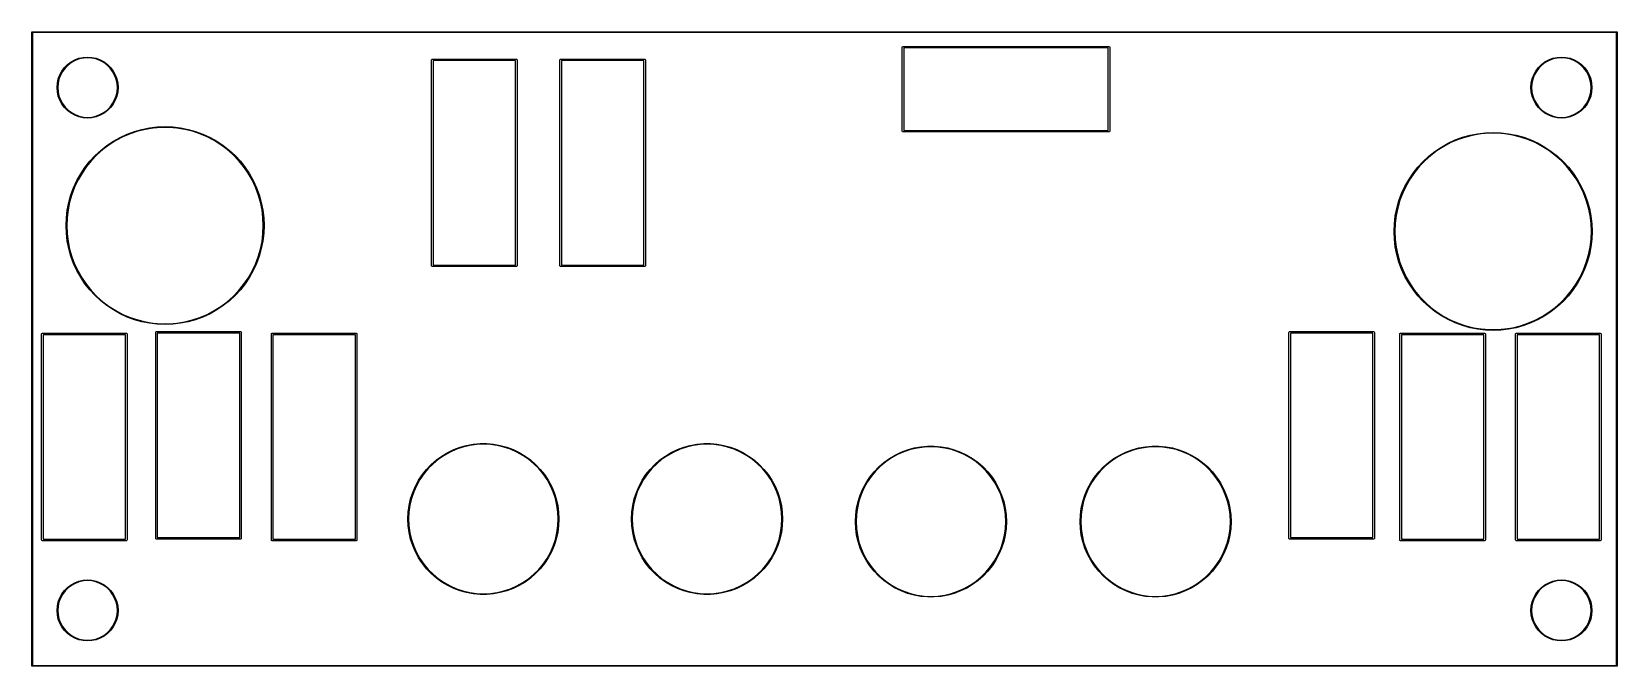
# Model space of a CAD drawing. Extents: x 3.94 to 7.88, y -3.54 to -1.97.
import ezdxf

# ---------------------------------------------------------------- set-up
doc = ezdxf.new("R2010")
doc.units = 0
doc.header["$MEASUREMENT"] = 0
doc.layers.add('BLACK', color=7, linetype='CONTINUOUS')

msp = doc.modelspace()

# ---------------------------------------------------------------- linework, layer by layer
at = {"layer": 'BLACK', "linetype": 'CONTINUOUS'}
for p, q in [((3.936, -1.9685), (3.9363, -1.9678)), ((3.936, -3.2087), (3.936, -1.9685)), ((3.9363, -1.9678), (3.937, -1.9675)), ((3.937, -1.9675), (5.7087, -1.9675)), ((3.938, -1.9695), (3.938, -3.2087)), ((5.7087, -1.9695), (3.938, -1.9695)), ((5.7087, -1.9675), (7.874, -1.9675)), ((7.873, -1.9695), (5.7087, -1.9695)), ((7.873, -3.2047), (7.873, -1.9695)), ((7.874, -1.9675), (7.8747, -1.9678)), ((7.8747, -1.9678), (7.875, -1.9685)), ((7.875, -1.9685), (7.875, -3.2047)), ((6.0984, -2.0059), (6.099, -2.0045)), ((6.0984, -2.2146), (6.0984, -2.0059)), ((6.099, -2.0045), (6.1004, -2.0039)), ((6.1004, -2.0039), (6.6122, -2.0039)), ((6.1024, -2.0079), (6.1024, -2.2126)), ((6.6102, -2.0079), (6.1024, -2.0079)), ((6.6102, -2.2126), (6.6102, -2.0079)), ((6.6122, -2.0039), (6.6136, -2.0045)), ((6.6136, -2.0045), (6.6142, -2.0059)), ((6.6142, -2.0059), (6.6142, -2.2146)), ((4.0252, -2.049), (4.0338, -2.0425)), ((4.0348, -2.044), (4.0263, -2.0504)), ((4.0338, -2.0425), (4.0433, -2.0374)), ((4.0441, -2.039), (4.0348, -2.044)), ((4.0433, -2.0374), (4.0535, -2.0336)), ((4.054, -2.0353), (4.0441, -2.039)), ((4.0535, -2.0336), (4.064, -2.0313)), ((4.0643, -2.033), (4.054, -2.0353)), ((4.064, -2.0313), (4.0748, -2.0305)), ((4.0748, -2.0323), (4.0643, -2.033)), ((4.0748, -2.0305), (4.0856, -2.0313)), ((4.0853, -2.033), (4.0748, -2.0323)), ((4.0957, -2.0353), (4.0853, -2.033)), ((4.0856, -2.0313), (4.0962, -2.0336)), ((4.1055, -2.039), (4.0957, -2.0353)), ((4.0962, -2.0336), (4.1063, -2.0374)), ((4.1148, -2.044), (4.1055, -2.039)), ((4.1063, -2.0374), (4.1158, -2.0425)), ((4.1233, -2.0504), (4.1148, -2.044)), ((4.1158, -2.0425), (4.1244, -2.049)), ((4.9291, -2.0374), (4.9297, -2.036)), ((4.9291, -2.5492), (4.9291, -2.0374)), ((4.9297, -2.036), (4.9311, -2.0354)), ((4.9311, -2.0354), (5.1398, -2.0354)), ((4.9331, -2.0394), (4.9331, -2.5472)), ((5.1378, -2.0394), (4.9331, -2.0394)), ((5.1378, -2.5472), (5.1378, -2.0394)), ((5.1398, -2.0354), (5.1412, -2.036)), ((5.1412, -2.036), (5.1417, -2.0374)), ((5.1417, -2.0374), (5.1417, -2.5492)), ((5.248, -2.0374), (5.2486, -2.036)), ((5.248, -2.5492), (5.248, -2.0374)), ((5.2486, -2.036), (5.25, -2.0354)), ((5.25, -2.0354), (5.4587, -2.0354)), ((5.252, -2.0394), (5.252, -2.5472)), ((5.4567, -2.0394), (5.252, -2.0394)), ((5.4567, -2.5472), (5.4567, -2.0394)), ((5.4587, -2.0354), (5.4601, -2.036)), ((5.4601, -2.036), (5.4606, -2.0374)), ((5.4606, -2.0374), (5.4606, -2.5492)), ((7.6866, -2.049), (7.6952, -2.0425)), ((7.6962, -2.044), (7.6878, -2.0504)), ((7.6952, -2.0425), (7.7047, -2.0374)), ((7.7055, -2.039), (7.6962, -2.044)), ((7.7047, -2.0374), (7.7149, -2.0336)), ((7.7154, -2.0353), (7.7055, -2.039)), ((7.7149, -2.0336), (7.7254, -2.0313)), ((7.7257, -2.033), (7.7154, -2.0353)), ((7.7254, -2.0313), (7.7362, -2.0305)), ((7.7362, -2.0323), (7.7257, -2.033)), ((7.7362, -2.0305), (7.747, -2.0313)), ((7.7468, -2.033), (7.7362, -2.0323)), ((7.7571, -2.0353), (7.7468, -2.033)), ((7.747, -2.0313), (7.7576, -2.0336)), ((7.767, -2.039), (7.7571, -2.0353)), ((7.7576, -2.0336), (7.7677, -2.0374)), ((7.7762, -2.044), (7.767, -2.039)), ((7.7677, -2.0374), (7.7772, -2.0425)), ((7.7847, -2.0504), (7.7762, -2.044)), ((7.7772, -2.0425), (7.7859, -2.049)), ((3.9998, -2.0955), (4.0021, -2.0849)), ((4.0038, -2.0854), (4.0015, -2.0958)), ((4.0021, -2.0849), (4.0059, -2.0748)), ((4.0075, -2.0756), (4.0038, -2.0854)), ((4.0059, -2.0748), (4.011, -2.0653)), ((4.0125, -2.0663), (4.0075, -2.0756)), ((4.011, -2.0653), (4.0175, -2.0567)), ((4.0189, -2.0578), (4.0125, -2.0663)), ((4.0175, -2.0567), (4.0252, -2.049)), ((4.0263, -2.0504), (4.0189, -2.0578)), ((4.1307, -2.0578), (4.1233, -2.0504)), ((4.1244, -2.049), (4.1321, -2.0567)), ((4.1371, -2.0663), (4.1307, -2.0578)), ((4.1321, -2.0567), (4.1386, -2.0653)), ((4.1421, -2.0756), (4.1371, -2.0663)), ((4.1386, -2.0653), (4.1437, -2.0748)), ((4.1458, -2.0854), (4.1421, -2.0756)), ((4.1437, -2.0748), (4.1475, -2.0849)), ((4.1481, -2.0958), (4.1458, -2.0854)), ((4.1475, -2.0849), (4.1498, -2.0955)), ((7.6612, -2.0955), (7.6635, -2.0849)), ((7.6652, -2.0854), (7.663, -2.0958)), ((7.6635, -2.0849), (7.6673, -2.0748)), ((7.6689, -2.0756), (7.6652, -2.0854)), ((7.6673, -2.0748), (7.6725, -2.0653)), ((7.674, -2.0663), (7.6689, -2.0756)), ((7.6725, -2.0653), (7.6789, -2.0567)), ((7.6803, -2.0578), (7.674, -2.0663)), ((7.6789, -2.0567), (7.6866, -2.049)), ((7.6878, -2.0504), (7.6803, -2.0578)), ((7.7922, -2.0578), (7.7847, -2.0504)), ((7.7859, -2.049), (7.7935, -2.0567)), ((7.7985, -2.0663), (7.7922, -2.0578)), ((7.7935, -2.0567), (7.8, -2.0653)), ((7.8035, -2.0756), (7.7985, -2.0663)), ((7.8, -2.0653), (7.8052, -2.0748)), ((7.8072, -2.0854), (7.8035, -2.0756)), ((7.8052, -2.0748), (7.8089, -2.0849)), ((7.8095, -2.0958), (7.8072, -2.0854)), ((7.8089, -2.0849), (7.8112, -2.0955)), ((3.999, -2.1063), (3.9998, -2.0955)), ((3.9998, -2.1171), (3.999, -2.1063)), ((4.0021, -2.1277), (3.9998, -2.1171)), ((4.0015, -2.0958), (4.0008, -2.1063)), ((4.0008, -2.1063), (4.0015, -2.1168)), ((4.0015, -2.1168), (4.0038, -2.1271)), ((4.1458, -2.1271), (4.1481, -2.1168)), ((4.1498, -2.1171), (4.1475, -2.1277)), ((4.1488, -2.1063), (4.1481, -2.0958)), ((4.1481, -2.1168), (4.1488, -2.1063)), ((4.1498, -2.0955), (4.1506, -2.1063)), ((4.1506, -2.1063), (4.1498, -2.1171)), ((7.6604, -2.1063), (7.6612, -2.0955)), ((7.6612, -2.1171), (7.6604, -2.1063)), ((7.6635, -2.1277), (7.6612, -2.1171)), ((7.663, -2.0958), (7.6622, -2.1063)), ((7.6622, -2.1063), (7.663, -2.1168)), ((7.663, -2.1168), (7.6652, -2.1271)), ((7.8072, -2.1271), (7.8095, -2.1168)), ((7.8112, -2.1171), (7.8089, -2.1277)), ((7.8102, -2.1063), (7.8095, -2.0958)), ((7.8095, -2.1168), (7.8102, -2.1063)), ((7.8112, -2.0955), (7.812, -2.1063)), ((7.812, -2.1063), (7.8112, -2.1171)), ((4.0059, -2.1378), (4.0021, -2.1277)), ((4.0038, -2.1271), (4.0075, -2.137)), ((4.011, -2.1473), (4.0059, -2.1378)), ((4.0075, -2.137), (4.0125, -2.1463)), ((4.0175, -2.1559), (4.011, -2.1473)), ((4.0125, -2.1463), (4.0189, -2.1548)), ((4.0252, -2.1636), (4.0175, -2.1559)), ((4.0189, -2.1548), (4.0263, -2.1622)), ((4.0338, -2.1701), (4.0252, -2.1636)), ((4.0263, -2.1622), (4.0348, -2.1686)), ((4.1148, -2.1686), (4.1233, -2.1622)), ((4.1244, -2.1636), (4.1158, -2.1701)), ((4.1233, -2.1622), (4.1307, -2.1548)), ((4.1321, -2.1559), (4.1244, -2.1636)), ((4.1307, -2.1548), (4.1371, -2.1463)), ((4.1386, -2.1473), (4.1321, -2.1559)), ((4.1371, -2.1463), (4.1421, -2.137)), ((4.1437, -2.1378), (4.1386, -2.1473)), ((4.1421, -2.137), (4.1458, -2.1271)), ((4.1475, -2.1277), (4.1437, -2.1378)), ((7.6673, -2.1378), (7.6635, -2.1277)), ((7.6652, -2.1271), (7.6689, -2.137)), ((7.6725, -2.1473), (7.6673, -2.1378)), ((7.6689, -2.137), (7.674, -2.1463)), ((7.6789, -2.1559), (7.6725, -2.1473)), ((7.674, -2.1463), (7.6803, -2.1548)), ((7.6866, -2.1636), (7.6789, -2.1559)), ((7.6803, -2.1548), (7.6878, -2.1622)), ((7.6952, -2.1701), (7.6866, -2.1636)), ((7.6878, -2.1622), (7.6962, -2.1686)), ((7.7762, -2.1686), (7.7847, -2.1622)), ((7.7859, -2.1636), (7.7772, -2.1701)), ((7.7847, -2.1622), (7.7922, -2.1548)), ((7.7935, -2.1559), (7.7859, -2.1636)), ((7.7922, -2.1548), (7.7985, -2.1463)), ((7.8, -2.1473), (7.7935, -2.1559)), ((7.7985, -2.1463), (7.8035, -2.137)), ((7.8052, -2.1378), (7.8, -2.1473)), ((7.8035, -2.137), (7.8072, -2.1271)), ((7.8089, -2.1277), (7.8052, -2.1378)), ((4.0433, -2.1752), (4.0338, -2.1701)), ((4.0348, -2.1686), (4.0441, -2.1736)), ((4.0535, -2.179), (4.0433, -2.1752)), ((4.0441, -2.1736), (4.054, -2.1773)), ((4.064, -2.1813), (4.0535, -2.179)), ((4.054, -2.1773), (4.0643, -2.1796)), ((4.0748, -2.1821), (4.064, -2.1813)), ((4.0643, -2.1796), (4.0748, -2.1803)), ((4.0748, -2.1803), (4.0853, -2.1796)), ((4.0856, -2.1813), (4.0748, -2.1821)), ((4.0853, -2.1796), (4.0957, -2.1773)), ((4.0962, -2.179), (4.0856, -2.1813)), ((4.0957, -2.1773), (4.1055, -2.1736)), ((4.1063, -2.1752), (4.0962, -2.179)), ((4.1055, -2.1736), (4.1148, -2.1686)), ((4.1158, -2.1701), (4.1063, -2.1752)), ((4.2289, -2.2064), (4.248, -2.2041)), ((4.2575, -2.2053), (4.2379, -2.2069)), ((4.248, -2.2041), (4.2673, -2.2033)), ((4.2772, -2.2053), (4.2575, -2.2053)), ((4.2673, -2.2033), (4.2866, -2.2041)), ((4.2967, -2.2069), (4.2772, -2.2053)), ((4.2866, -2.2041), (4.3058, -2.2064)), ((7.7047, -2.1752), (7.6952, -2.1701)), ((7.6962, -2.1686), (7.7055, -2.1736)), ((7.7149, -2.179), (7.7047, -2.1752)), ((7.7055, -2.1736), (7.7154, -2.1773)), ((7.7254, -2.1813), (7.7149, -2.179)), ((7.7154, -2.1773), (7.7257, -2.1796)), ((7.7362, -2.1821), (7.7254, -2.1813)), ((7.7257, -2.1796), (7.7362, -2.1803)), ((7.7362, -2.1803), (7.7468, -2.1796)), ((7.747, -2.1813), (7.7362, -2.1821)), ((7.7468, -2.1796), (7.7571, -2.1773)), ((7.7576, -2.179), (7.747, -2.1813)), ((7.7571, -2.1773), (7.767, -2.1736)), ((7.7677, -2.1752), (7.7576, -2.179)), ((7.767, -2.1736), (7.7762, -2.1686)), ((7.7772, -2.1701), (7.7677, -2.1752)), ((4.1228, -2.2503), (4.1389, -2.2396)), ((4.1453, -2.2378), (4.1287, -2.2483)), ((4.1389, -2.2396), (4.1557, -2.2301)), ((4.1627, -2.2287), (4.1453, -2.2378)), ((4.1557, -2.2301), (4.1732, -2.2221)), ((4.1808, -2.221), (4.1627, -2.2287)), ((4.1732, -2.2221), (4.1913, -2.2154)), ((4.1994, -2.2148), (4.1808, -2.221)), ((4.1913, -2.2154), (4.2099, -2.2101)), ((4.2185, -2.2101), (4.1994, -2.2148)), ((4.2099, -2.2101), (4.2289, -2.2064)), ((4.2379, -2.2069), (4.2185, -2.2101)), ((4.3162, -2.2101), (4.2967, -2.2069)), ((4.3058, -2.2064), (4.3247, -2.2101)), ((4.3352, -2.2148), (4.3162, -2.2101)), ((4.3247, -2.2101), (4.3433, -2.2154)), ((4.3539, -2.221), (4.3352, -2.2148)), ((4.3433, -2.2154), (4.3614, -2.2221)), ((4.372, -2.2287), (4.3539, -2.221)), ((4.3614, -2.2221), (4.379, -2.2301)), ((4.3894, -2.2378), (4.372, -2.2287)), ((4.379, -2.2301), (4.3958, -2.2396)), ((4.406, -2.2483), (4.3894, -2.2378)), ((4.3958, -2.2396), (4.4118, -2.2503)), ((6.099, -2.216), (6.0984, -2.2146)), ((6.1004, -2.2165), (6.099, -2.216)), ((6.6122, -2.2165), (6.1004, -2.2165)), ((6.1024, -2.2126), (6.6102, -2.2126)), ((6.6136, -2.216), (6.6122, -2.2165)), ((6.6142, -2.2146), (6.6136, -2.216)), ((7.438, -2.2541), (7.4549, -2.2447)), ((7.4618, -2.2432), (7.4444, -2.2524)), ((7.4549, -2.2447), (7.4724, -2.2366)), ((7.4799, -2.2355), (7.4618, -2.2432)), ((7.4724, -2.2366), (7.4905, -2.2299)), ((7.4986, -2.2293), (7.4799, -2.2355)), ((7.4905, -2.2299), (7.5091, -2.2247)), ((7.5177, -2.2246), (7.4986, -2.2293)), ((7.5091, -2.2247), (7.528, -2.2209)), ((7.5371, -2.2214), (7.5177, -2.2246)), ((7.528, -2.2209), (7.5472, -2.2187)), ((7.5567, -2.2199), (7.5371, -2.2214)), ((7.5472, -2.2187), (7.5665, -2.2179)), ((7.5763, -2.2199), (7.5567, -2.2199)), ((7.5665, -2.2179), (7.5858, -2.2187)), ((7.5959, -2.2214), (7.5763, -2.2199)), ((7.5858, -2.2187), (7.6049, -2.2209)), ((7.6153, -2.2246), (7.5959, -2.2214)), ((7.6049, -2.2209), (7.6239, -2.2247)), ((7.6344, -2.2293), (7.6153, -2.2246)), ((7.6239, -2.2247), (7.6425, -2.2299)), ((7.653, -2.2355), (7.6344, -2.2293)), ((7.6425, -2.2299), (7.6606, -2.2366)), ((7.6711, -2.2432), (7.653, -2.2355)), ((7.6606, -2.2366), (7.6781, -2.2447)), ((7.6885, -2.2524), (7.6711, -2.2432)), ((7.6781, -2.2447), (7.695, -2.2541)), ((4.0804, -2.2895), (4.0935, -2.2754)), ((4.0982, -2.2732), (4.0846, -2.2874)), ((4.0935, -2.2754), (4.1076, -2.2623)), ((4.1129, -2.2601), (4.0982, -2.2732)), ((4.1076, -2.2623), (4.1228, -2.2503)), ((4.1287, -2.2483), (4.1129, -2.2601)), ((4.4217, -2.2601), (4.406, -2.2483)), ((4.4118, -2.2503), (4.427, -2.2623)), ((4.4364, -2.2732), (4.4217, -2.2601)), ((4.427, -2.2623), (4.4412, -2.2754)), ((4.45, -2.2874), (4.4364, -2.2732)), ((4.4412, -2.2754), (4.4543, -2.2895)), ((7.3926, -2.2899), (7.4068, -2.2768)), ((7.4121, -2.2747), (7.3974, -2.2877)), ((7.4068, -2.2768), (7.422, -2.2649)), ((7.4278, -2.2629), (7.4121, -2.2747)), ((7.422, -2.2649), (7.438, -2.2541)), ((7.4444, -2.2524), (7.4278, -2.2629)), ((7.7051, -2.2629), (7.6885, -2.2524)), ((7.695, -2.2541), (7.711, -2.2649)), ((7.7209, -2.2747), (7.7051, -2.2629)), ((7.711, -2.2649), (7.7262, -2.2768)), ((7.7356, -2.2877), (7.7209, -2.2747)), ((7.7262, -2.2768), (7.7403, -2.2899)), ((4.0482, -2.3376), (4.0577, -2.3208)), ((4.061, -2.3188), (4.0512, -2.3358)), ((4.0577, -2.3208), (4.0684, -2.3047)), ((4.0722, -2.3026), (4.061, -2.3188)), ((4.0684, -2.3047), (4.0804, -2.2895)), ((4.0846, -2.2874), (4.0722, -2.3026)), ((4.4625, -2.3026), (4.45, -2.2874)), ((4.4543, -2.2895), (4.4662, -2.3047)), ((4.4736, -2.3188), (4.4625, -2.3026)), ((4.4662, -2.3047), (4.477, -2.3208)), ((4.4835, -2.3358), (4.4736, -2.3188)), ((4.477, -2.3208), (4.4864, -2.3376)), ((7.3568, -2.3353), (7.3676, -2.3193)), ((7.3713, -2.3171), (7.3602, -2.3333)), ((7.3676, -2.3193), (7.3795, -2.3041)), ((7.3838, -2.3019), (7.3713, -2.3171)), ((7.3795, -2.3041), (7.3926, -2.2899)), ((7.3974, -2.2877), (7.3838, -2.3019)), ((7.7492, -2.3019), (7.7356, -2.2877)), ((7.7403, -2.2899), (7.7534, -2.3041)), ((7.7616, -2.3171), (7.7492, -2.3019)), ((7.7534, -2.3041), (7.7654, -2.3193)), ((7.7728, -2.3333), (7.7616, -2.3171)), ((7.7654, -2.3193), (7.7761, -2.3353)), ((4.0335, -2.3732), (4.0402, -2.3551)), ((4.0427, -2.3535), (4.0358, -2.3719)), ((4.0402, -2.3551), (4.0482, -2.3376)), ((4.0512, -2.3358), (4.0427, -2.3535)), ((4.4919, -2.3535), (4.4835, -2.3358)), ((4.4864, -2.3376), (4.4945, -2.3551)), ((4.4989, -2.3719), (4.4919, -2.3535)), ((4.4945, -2.3551), (4.5012, -2.3732)), ((7.3393, -2.3697), (7.3474, -2.3522)), ((7.3503, -2.3503), (7.3419, -2.3681)), ((7.3474, -2.3522), (7.3568, -2.3353)), ((7.3602, -2.3333), (7.3503, -2.3503)), ((7.7826, -2.3503), (7.7728, -2.3333)), ((7.7761, -2.3353), (7.7856, -2.3522)), ((7.7911, -2.3681), (7.7826, -2.3503)), ((7.7856, -2.3522), (7.7936, -2.3697)), ((4.0245, -2.4108), (4.0282, -2.3918)), ((4.0303, -2.3908), (4.0264, -2.4101)), ((4.0282, -2.3918), (4.0335, -2.3732)), ((4.0358, -2.3719), (4.0303, -2.3908)), ((4.5043, -2.3908), (4.4989, -2.3719)), ((4.5012, -2.3732), (4.5064, -2.3918)), ((4.5083, -2.4101), (4.5043, -2.3908)), ((4.5064, -2.3918), (4.5102, -2.4108)), ((7.3274, -2.4064), (7.3326, -2.3878)), ((7.3349, -2.3865), (7.3295, -2.4054)), ((7.3326, -2.3878), (7.3393, -2.3697)), ((7.3419, -2.3681), (7.3349, -2.3865)), ((7.798, -2.3865), (7.7911, -2.3681)), ((7.7936, -2.3697), (7.8003, -2.3878)), ((7.8035, -2.4054), (7.798, -2.3865)), ((7.8003, -2.3878), (7.8056, -2.4064)), ((4.0214, -2.4492), (4.0222, -2.4299)), ((4.0222, -2.4299), (4.0245, -2.4108)), ((4.024, -2.4296), (4.0232, -2.4492)), ((4.0264, -2.4101), (4.024, -2.4296)), ((4.5106, -2.4296), (4.5083, -2.4101)), ((4.5102, -2.4108), (4.5124, -2.4299)), ((4.5114, -2.4492), (4.5106, -2.4296)), ((4.5124, -2.4299), (4.5132, -2.4492)), ((7.3214, -2.4445), (7.3236, -2.4253)), ((7.3255, -2.4246), (7.3232, -2.4441)), ((7.3236, -2.4253), (7.3274, -2.4064)), ((7.3295, -2.4054), (7.3255, -2.4246)), ((7.8074, -2.4246), (7.8035, -2.4054)), ((7.8056, -2.4064), (7.8093, -2.4253)), ((7.8098, -2.4441), (7.8074, -2.4246)), ((7.8093, -2.4253), (7.8116, -2.4445)), ((4.0222, -2.4685), (4.0214, -2.4492)), ((4.0245, -2.4877), (4.0222, -2.4685)), ((4.0232, -2.4492), (4.024, -2.4689)), ((4.024, -2.4689), (4.0264, -2.4884)), ((4.5083, -2.4884), (4.5106, -2.4689)), ((4.5124, -2.4685), (4.5102, -2.4877)), ((4.5106, -2.4689), (4.5114, -2.4492)), ((4.5132, -2.4492), (4.5124, -2.4685)), ((7.3206, -2.4638), (7.3214, -2.4445)), ((7.3214, -2.4831), (7.3206, -2.4638)), ((7.3232, -2.4441), (7.3224, -2.4638)), ((7.3224, -2.4638), (7.3232, -2.4834)), ((7.8106, -2.4638), (7.8098, -2.4441)), ((7.8098, -2.4834), (7.8106, -2.4638)), ((7.8116, -2.4445), (7.8124, -2.4638)), ((7.8124, -2.4638), (7.8116, -2.4831)), ((4.0282, -2.5066), (4.0245, -2.4877)), ((4.0264, -2.4884), (4.0303, -2.5076)), ((4.0335, -2.5252), (4.0282, -2.5066)), ((4.0303, -2.5076), (4.0358, -2.5265)), ((4.4989, -2.5265), (4.5043, -2.5076)), ((4.5064, -2.5066), (4.5012, -2.5252)), ((4.5043, -2.5076), (4.5083, -2.4884)), ((4.5102, -2.4877), (4.5064, -2.5066)), ((7.3236, -2.5022), (7.3214, -2.4831)), ((7.3232, -2.4834), (7.3255, -2.5029)), ((7.3274, -2.5212), (7.3236, -2.5022)), ((7.3255, -2.5029), (7.3295, -2.5222)), ((7.8035, -2.5222), (7.8074, -2.5029)), ((7.8093, -2.5022), (7.8056, -2.5212)), ((7.8074, -2.5029), (7.8098, -2.4834)), ((7.8116, -2.4831), (7.8093, -2.5022)), ((4.0402, -2.5433), (4.0335, -2.5252)), ((4.0358, -2.5265), (4.0427, -2.5449)), ((4.0482, -2.5609), (4.0402, -2.5433)), ((4.0427, -2.5449), (4.0512, -2.5627)), ((4.4835, -2.5627), (4.4919, -2.5449)), ((4.4945, -2.5433), (4.4864, -2.5609)), ((4.4919, -2.5449), (4.4989, -2.5265)), ((4.5012, -2.5252), (4.4945, -2.5433)), ((4.9297, -2.5506), (4.9291, -2.5492)), ((4.9311, -2.5512), (4.9297, -2.5506)), ((5.1398, -2.5512), (4.9311, -2.5512)), ((4.9331, -2.5472), (5.1378, -2.5472)), ((5.1412, -2.5506), (5.1398, -2.5512)), ((5.1417, -2.5492), (5.1412, -2.5506)), ((5.2486, -2.5506), (5.248, -2.5492)), ((5.25, -2.5512), (5.2486, -2.5506)), ((5.4587, -2.5512), (5.25, -2.5512)), ((5.252, -2.5472), (5.4567, -2.5472)), ((5.4601, -2.5506), (5.4587, -2.5512)), ((5.4606, -2.5492), (5.4601, -2.5506)), ((7.3326, -2.5398), (7.3274, -2.5212)), ((7.3295, -2.5222), (7.3349, -2.5411)), ((7.3393, -2.5579), (7.3326, -2.5398)), ((7.3349, -2.5411), (7.3419, -2.5595)), ((7.3474, -2.5754), (7.3393, -2.5579)), ((7.3419, -2.5595), (7.3503, -2.5772)), ((7.7826, -2.5772), (7.7911, -2.5595)), ((7.7936, -2.5579), (7.7856, -2.5754)), ((7.7911, -2.5595), (7.798, -2.5411)), ((7.8003, -2.5398), (7.7936, -2.5579)), ((7.798, -2.5411), (7.8035, -2.5222)), ((7.8056, -2.5212), (7.8003, -2.5398)), ((4.0577, -2.5777), (4.0482, -2.5609)), ((4.0512, -2.5627), (4.061, -2.5797)), ((4.0684, -2.5938), (4.0577, -2.5777)), ((4.061, -2.5797), (4.0722, -2.5959)), ((4.0804, -2.6089), (4.0684, -2.5938)), ((4.0722, -2.5959), (4.0846, -2.6111)), ((4.45, -2.6111), (4.4625, -2.5959)), ((4.4662, -2.5938), (4.4543, -2.6089)), ((4.4625, -2.5959), (4.4736, -2.5797)), ((4.477, -2.5777), (4.4662, -2.5938)), ((4.4736, -2.5797), (4.4835, -2.5627)), ((4.4864, -2.5609), (4.477, -2.5777)), ((7.3568, -2.5923), (7.3474, -2.5754)), ((7.3503, -2.5772), (7.3602, -2.5942)), ((7.3676, -2.6083), (7.3568, -2.5923)), ((7.3602, -2.5942), (7.3713, -2.6104)), ((7.7616, -2.6104), (7.7728, -2.5942)), ((7.7761, -2.5923), (7.7654, -2.6083)), ((7.7728, -2.5942), (7.7826, -2.5772)), ((7.7856, -2.5754), (7.7761, -2.5923)), ((4.0935, -2.6231), (4.0804, -2.6089)), ((4.0846, -2.6111), (4.0982, -2.6253)), ((4.1076, -2.6362), (4.0935, -2.6231)), ((4.0982, -2.6253), (4.1129, -2.6383)), ((4.1228, -2.6481), (4.1076, -2.6362)), ((4.1129, -2.6383), (4.1287, -2.6501)), ((4.406, -2.6501), (4.4217, -2.6383)), ((4.427, -2.6362), (4.4118, -2.6481)), ((4.4217, -2.6383), (4.4364, -2.6253)), ((4.4412, -2.6231), (4.427, -2.6362)), ((4.4364, -2.6253), (4.45, -2.6111)), ((4.4543, -2.6089), (4.4412, -2.6231)), ((7.3795, -2.6235), (7.3676, -2.6083)), ((7.3713, -2.6104), (7.3838, -2.6257)), ((7.3926, -2.6376), (7.3795, -2.6235)), ((7.3838, -2.6257), (7.3974, -2.6398)), ((7.4068, -2.6507), (7.3926, -2.6376)), ((7.7403, -2.6376), (7.7262, -2.6507)), ((7.7356, -2.6398), (7.7492, -2.6257)), ((7.7534, -2.6235), (7.7403, -2.6376)), ((7.7492, -2.6257), (7.7616, -2.6104)), ((7.7654, -2.6083), (7.7534, -2.6235)), ((4.1389, -2.6589), (4.1228, -2.6481)), ((4.1287, -2.6501), (4.1453, -2.6606)), ((4.1557, -2.6683), (4.1389, -2.6589)), ((4.1453, -2.6606), (4.1627, -2.6698)), ((4.1732, -2.6764), (4.1557, -2.6683)), ((4.1627, -2.6698), (4.1808, -2.6775)), ((4.1913, -2.6831), (4.1732, -2.6764)), ((4.1808, -2.6775), (4.1994, -2.6837)), ((4.3352, -2.6837), (4.3539, -2.6775)), ((4.3614, -2.6764), (4.3433, -2.6831)), ((4.3539, -2.6775), (4.372, -2.6698)), ((4.379, -2.6683), (4.3614, -2.6764)), ((4.372, -2.6698), (4.3894, -2.6606)), ((4.3958, -2.6589), (4.379, -2.6683)), ((4.3894, -2.6606), (4.406, -2.6501)), ((4.4118, -2.6481), (4.3958, -2.6589)), ((7.3974, -2.6398), (7.4121, -2.6529)), ((7.422, -2.6627), (7.4068, -2.6507)), ((7.4121, -2.6529), (7.4278, -2.6647)), ((7.438, -2.6734), (7.422, -2.6627)), ((7.4278, -2.6647), (7.4444, -2.6752)), ((7.4549, -2.6829), (7.438, -2.6734)), ((7.4444, -2.6752), (7.4618, -2.6843)), ((7.6711, -2.6843), (7.6885, -2.6752)), ((7.695, -2.6734), (7.6781, -2.6829)), ((7.6885, -2.6752), (7.7051, -2.6647)), ((7.711, -2.6627), (7.695, -2.6734)), ((7.7051, -2.6647), (7.7209, -2.6529)), ((7.7262, -2.6507), (7.711, -2.6627)), ((7.7209, -2.6529), (7.7356, -2.6398)), ((3.9606, -2.7185), (3.9612, -2.7171)), ((3.9612, -2.7171), (3.9626, -2.7165)), ((3.9626, -2.7165), (4.1713, -2.7165)), ((4.1713, -2.7165), (4.1727, -2.7171)), ((4.1727, -2.7171), (4.1732, -2.7185)), ((4.2099, -2.6883), (4.1913, -2.6831)), ((4.1994, -2.6837), (4.2185, -2.6884)), ((4.2289, -2.6921), (4.2099, -2.6883)), ((4.2185, -2.6884), (4.2379, -2.6916)), ((4.248, -2.6943), (4.2289, -2.6921)), ((4.2379, -2.6916), (4.2575, -2.6931)), ((4.2441, -2.7146), (4.2447, -2.7132)), ((4.2441, -3.2264), (4.2441, -2.7146)), ((4.2447, -2.7132), (4.2461, -2.7126)), ((4.2461, -2.7126), (4.4547, -2.7126)), ((4.2673, -2.6951), (4.248, -2.6943)), ((4.248, -2.7165), (4.248, -3.2244)), ((4.4528, -2.7165), (4.248, -2.7165)), ((4.2575, -2.6931), (4.2772, -2.6931)), ((4.2866, -2.6943), (4.2673, -2.6951)), ((4.2772, -2.6931), (4.2967, -2.6916)), ((4.3058, -2.6921), (4.2866, -2.6943)), ((4.2967, -2.6916), (4.3162, -2.6884)), ((4.3247, -2.6883), (4.3058, -2.6921)), ((4.3162, -2.6884), (4.3352, -2.6837)), ((4.3433, -2.6831), (4.3247, -2.6883)), ((4.4528, -3.2244), (4.4528, -2.7165)), ((4.4547, -2.7126), (4.4561, -2.7132)), ((4.4561, -2.7132), (4.4567, -2.7146)), ((4.4567, -2.7146), (4.4567, -3.2264)), ((4.5315, -2.7185), (4.5321, -2.7171)), ((4.5321, -2.7171), (4.5335, -2.7165)), ((4.5335, -2.7165), (4.7421, -2.7165)), ((4.7421, -2.7165), (4.7435, -2.7171)), ((4.7435, -2.7171), (4.7441, -2.7185)), ((7.0591, -2.7146), (7.0596, -2.7132)), ((7.0591, -3.2264), (7.0591, -2.7146)), ((7.0596, -2.7132), (7.061, -2.7126)), ((7.061, -2.7126), (7.2697, -2.7126)), ((7.063, -2.7165), (7.063, -3.2244)), ((7.2677, -2.7165), (7.063, -2.7165)), ((7.2677, -3.2244), (7.2677, -2.7165)), ((7.2697, -2.7126), (7.2711, -2.7132)), ((7.2711, -2.7132), (7.2717, -2.7146)), ((7.2717, -2.7146), (7.2717, -3.2264)), ((7.3346, -2.7185), (7.3352, -2.7171)), ((7.3352, -2.7171), (7.3366, -2.7165)), ((7.3366, -2.7165), (7.5453, -2.7165)), ((7.4724, -2.6909), (7.4549, -2.6829)), ((7.4618, -2.6843), (7.4799, -2.692)), ((7.4905, -2.6976), (7.4724, -2.6909)), ((7.4799, -2.692), (7.4986, -2.6983)), ((7.5091, -2.7029), (7.4905, -2.6976)), ((7.4986, -2.6983), (7.5177, -2.703)), ((7.528, -2.7066), (7.5091, -2.7029)), ((7.5177, -2.703), (7.5371, -2.7061)), ((7.5472, -2.7089), (7.528, -2.7066)), ((7.5371, -2.7061), (7.5567, -2.7077)), ((7.5453, -2.7165), (7.5467, -2.7171)), ((7.5467, -2.7171), (7.5472, -2.7185)), ((7.5665, -2.7097), (7.5472, -2.7089)), ((7.5567, -2.7077), (7.5763, -2.7077)), ((7.5858, -2.7089), (7.5665, -2.7097)), ((7.5763, -2.7077), (7.5959, -2.7061)), ((7.6049, -2.7066), (7.5858, -2.7089)), ((7.5959, -2.7061), (7.6153, -2.703)), ((7.6239, -2.7029), (7.6049, -2.7066)), ((7.6153, -2.703), (7.6344, -2.6983)), ((7.622, -2.7185), (7.6226, -2.7171)), ((7.6226, -2.7171), (7.624, -2.7165)), ((7.6425, -2.6976), (7.6239, -2.7029)), ((7.624, -2.7165), (7.8327, -2.7165)), ((7.6344, -2.6983), (7.653, -2.692)), ((7.6606, -2.6909), (7.6425, -2.6976)), ((7.653, -2.692), (7.6711, -2.6843)), ((7.6781, -2.6829), (7.6606, -2.6909)), ((7.8327, -2.7165), (7.8341, -2.7171)), ((7.8341, -2.7171), (7.8346, -2.7185)), ((3.9606, -3.2303), (3.9606, -2.7185)), ((3.9646, -2.7205), (3.9646, -3.2283)), ((4.1693, -2.7205), (3.9646, -2.7205)), ((4.1693, -3.2283), (4.1693, -2.7205)), ((4.1732, -2.7185), (4.1732, -3.2303)), ((4.5315, -3.2303), (4.5315, -2.7185)), ((4.5354, -2.7205), (4.5354, -3.2283)), ((4.7402, -2.7205), (4.5354, -2.7205)), ((4.7402, -3.2283), (4.7402, -2.7205)), ((4.7441, -2.7185), (4.7441, -3.2303)), ((7.3346, -3.2303), (7.3346, -2.7185)), ((7.3386, -2.7205), (7.3386, -3.2283)), ((7.5433, -2.7205), (7.3386, -2.7205)), ((7.5433, -3.2283), (7.5433, -2.7205)), ((7.5472, -2.7185), (7.5472, -3.2303)), ((7.622, -3.2303), (7.622, -2.7185)), ((7.626, -2.7205), (7.626, -3.2283)), ((7.8307, -2.7205), (7.626, -2.7205)), ((7.8307, -3.2283), (7.8307, -2.7205)), ((7.8346, -2.7185), (7.8346, -3.2303)), ((5.0165, -2.9954), (5.0331, -2.9924)), ((5.0411, -2.9933), (5.0241, -2.9957)), ((5.0331, -2.9924), (5.0498, -2.9909)), ((5.0583, -2.9925), (5.0411, -2.9933)), ((5.0498, -2.9909), (5.0667, -2.9909)), ((5.0754, -2.9933), (5.0583, -2.9925)), ((5.0667, -2.9909), (5.0834, -2.9924)), ((5.0924, -2.9957), (5.0754, -2.9933)), ((5.0834, -2.9924), (5.1, -2.9954)), ((5.572, -2.9954), (5.5886, -2.9924)), ((5.5966, -2.9933), (5.5796, -2.9957)), ((5.5886, -2.9924), (5.6054, -2.9909)), ((5.6138, -2.9925), (5.5966, -2.9933)), ((5.6054, -2.9909), (5.6222, -2.9909)), ((5.6309, -2.9933), (5.6138, -2.9925)), ((5.6222, -2.9909), (5.639, -2.9924)), ((5.6479, -2.9957), (5.6309, -2.9933)), ((5.639, -2.9924), (5.6555, -2.9954)), ((4.9286, -3.0427), (4.9413, -3.0317)), ((4.9463, -3.03), (4.9331, -3.041)), ((4.9413, -3.0317), (4.9549, -3.0218)), ((4.9604, -3.0203), (4.9463, -3.03)), ((4.9549, -3.0218), (4.9694, -3.0131)), ((4.9754, -3.012), (4.9604, -3.0203)), ((4.9694, -3.0131), (4.9845, -3.0058)), ((4.9911, -3.0051), (4.9754, -3.012)), ((4.9845, -3.0058), (5.0003, -2.9999)), ((5.0074, -2.9996), (4.9911, -3.0051)), ((5.0003, -2.9999), (5.0165, -2.9954)), ((5.0241, -2.9957), (5.0074, -2.9996)), ((5.1091, -2.9996), (5.0924, -2.9957)), ((5.1, -2.9954), (5.1162, -2.9999)), ((5.1254, -3.0051), (5.1091, -2.9996)), ((5.1162, -2.9999), (5.132, -3.0058)), ((5.1411, -3.012), (5.1254, -3.0051)), ((5.132, -3.0058), (5.1472, -3.0131)), ((5.1561, -3.0203), (5.1411, -3.012)), ((5.1472, -3.0131), (5.1616, -3.0218)), ((5.1703, -3.03), (5.1561, -3.0203)), ((5.1616, -3.0218), (5.1752, -3.0317)), ((5.1835, -3.041), (5.1703, -3.03)), ((5.1752, -3.0317), (5.1879, -3.0427)), ((5.4841, -3.0427), (5.4968, -3.0317)), ((5.5018, -3.03), (5.4886, -3.041)), ((5.4968, -3.0317), (5.5104, -3.0218)), ((5.5159, -3.0203), (5.5018, -3.03)), ((5.5104, -3.0218), (5.5249, -3.0131)), ((5.5309, -3.012), (5.5159, -3.0203)), ((5.5249, -3.0131), (5.54, -3.0058)), ((5.5466, -3.0051), (5.5309, -3.012)), ((5.54, -3.0058), (5.5558, -2.9999)), ((5.5629, -2.9996), (5.5466, -3.0051)), ((5.5558, -2.9999), (5.572, -2.9954)), ((5.5796, -2.9957), (5.5629, -2.9996)), ((5.6646, -2.9996), (5.6479, -2.9957)), ((5.6555, -2.9954), (5.6717, -2.9999)), ((5.6809, -3.0051), (5.6646, -2.9996)), ((5.6717, -2.9999), (5.6875, -3.0058)), ((5.6966, -3.012), (5.6809, -3.0051)), ((5.6875, -3.0058), (5.7027, -3.0131)), ((5.7116, -3.0203), (5.6966, -3.012)), ((5.7027, -3.0131), (5.7171, -3.0218)), ((5.7258, -3.03), (5.7116, -3.0203)), ((5.7171, -3.0218), (5.7307, -3.0317)), ((5.739, -3.041), (5.7258, -3.03)), ((5.7307, -3.0317), (5.7434, -3.0427)), ((6.0529, -3.038), (6.0666, -3.0281)), ((6.0721, -3.0266), (6.0579, -3.0363)), ((6.0666, -3.0281), (6.081, -3.0194)), ((6.0871, -3.0183), (6.0721, -3.0266)), ((6.081, -3.0194), (6.0962, -3.0121)), ((6.1028, -3.0114), (6.0871, -3.0183)), ((6.0962, -3.0121), (6.1119, -3.0062)), ((6.1191, -3.0059), (6.1028, -3.0114)), ((6.1119, -3.0062), (6.1282, -3.0017)), ((6.1358, -3.002), (6.1191, -3.0059)), ((6.1282, -3.0017), (6.1447, -2.9987)), ((6.1528, -2.9996), (6.1358, -3.002)), ((6.1447, -2.9987), (6.1615, -2.9972)), ((6.1699, -2.9988), (6.1528, -2.9996)), ((6.1615, -2.9972), (6.1783, -2.9972)), ((6.1871, -2.9996), (6.1699, -2.9988)), ((6.1783, -2.9972), (6.1951, -2.9987)), ((6.2041, -3.002), (6.1871, -2.9996)), ((6.1951, -2.9987), (6.2117, -3.0017)), ((6.2208, -3.0059), (6.2041, -3.002)), ((6.2117, -3.0017), (6.2279, -3.0062)), ((6.2371, -3.0114), (6.2208, -3.0059)), ((6.2279, -3.0062), (6.2437, -3.0121)), ((6.2528, -3.0183), (6.2371, -3.0114)), ((6.2437, -3.0121), (6.2588, -3.0194)), ((6.2677, -3.0266), (6.2528, -3.0183)), ((6.2588, -3.0194), (6.2733, -3.0281)), ((6.2819, -3.0363), (6.2677, -3.0266)), ((6.2733, -3.0281), (6.2869, -3.038)), ((6.611, -3.038), (6.6246, -3.0281)), ((6.6301, -3.0266), (6.616, -3.0363)), ((6.6246, -3.0281), (6.639, -3.0194)), ((6.6451, -3.0183), (6.6301, -3.0266)), ((6.639, -3.0194), (6.6542, -3.0121)), ((6.6608, -3.0114), (6.6451, -3.0183)), ((6.6542, -3.0121), (6.67, -3.0062)), ((6.6771, -3.0059), (6.6608, -3.0114)), ((6.67, -3.0062), (6.6862, -3.0017)), ((6.6938, -3.002), (6.6771, -3.0059)), ((6.6862, -3.0017), (6.7028, -2.9987)), ((6.7108, -2.9996), (6.6938, -3.002)), ((6.7028, -2.9987), (6.7195, -2.9972)), ((6.7279, -2.9988), (6.7108, -2.9996)), ((6.7195, -2.9972), (6.7364, -2.9972)), ((6.7451, -2.9996), (6.7279, -2.9988)), ((6.7364, -2.9972), (6.7531, -2.9987)), ((6.7621, -3.002), (6.7451, -2.9996)), ((6.7531, -2.9987), (6.7697, -3.0017)), ((6.7788, -3.0059), (6.7621, -3.002)), ((6.7697, -3.0017), (6.7859, -3.0062)), ((6.7951, -3.0114), (6.7788, -3.0059)), ((6.7859, -3.0062), (6.8017, -3.0121)), ((6.8108, -3.0183), (6.7951, -3.0114)), ((6.8017, -3.0121), (6.8168, -3.0194)), ((6.8258, -3.0266), (6.8108, -3.0183)), ((6.8168, -3.0194), (6.8313, -3.0281)), ((6.8399, -3.0363), (6.8258, -3.0266)), ((6.8313, -3.0281), (6.8449, -3.038)), ((4.8972, -3.0821), (4.9065, -3.0681)), ((4.91, -3.0664), (4.9003, -3.0805)), ((4.9065, -3.0681), (4.917, -3.0549)), ((4.9209, -3.0531), (4.91, -3.0664)), ((4.917, -3.0549), (4.9286, -3.0427)), ((4.9331, -3.041), (4.9209, -3.0531)), ((5.1956, -3.0531), (5.1835, -3.041)), ((5.1879, -3.0427), (5.1995, -3.0549)), ((5.2066, -3.0664), (5.1956, -3.0531)), ((5.1995, -3.0549), (5.21, -3.0681)), ((5.2163, -3.0805), (5.2066, -3.0664)), ((5.21, -3.0681), (5.2193, -3.0821)), ((5.4527, -3.0821), (5.462, -3.0681)), ((5.4655, -3.0664), (5.4558, -3.0805)), ((5.462, -3.0681), (5.4725, -3.0549)), ((5.4764, -3.0531), (5.4655, -3.0664)), ((5.4725, -3.0549), (5.4841, -3.0427)), ((5.4886, -3.041), (5.4764, -3.0531)), ((5.7511, -3.0531), (5.739, -3.041)), ((5.7434, -3.0427), (5.7551, -3.0549)), ((5.7621, -3.0664), (5.7511, -3.0531)), ((5.7551, -3.0549), (5.7655, -3.0681)), ((5.7718, -3.0805), (5.7621, -3.0664)), ((5.7655, -3.0681), (5.7748, -3.0821)), ((6.0181, -3.0744), (6.0286, -3.0612)), ((6.0326, -3.0594), (6.0216, -3.0727)), ((6.0286, -3.0612), (6.0403, -3.049)), ((6.0447, -3.0473), (6.0326, -3.0594)), ((6.0403, -3.049), (6.0529, -3.038)), ((6.0579, -3.0363), (6.0447, -3.0473)), ((6.2951, -3.0473), (6.2819, -3.0363)), ((6.2869, -3.038), (6.2996, -3.049)), ((6.3073, -3.0594), (6.2951, -3.0473)), ((6.2996, -3.049), (6.3112, -3.0612)), ((6.3182, -3.0727), (6.3073, -3.0594)), ((6.3112, -3.0612), (6.3217, -3.0744)), ((6.5762, -3.0744), (6.5867, -3.0612)), ((6.5906, -3.0594), (6.5796, -3.0727)), ((6.5867, -3.0612), (6.5983, -3.049)), ((6.6027, -3.0473), (6.5906, -3.0594)), ((6.5983, -3.049), (6.611, -3.038)), ((6.616, -3.0363), (6.6027, -3.0473)), ((6.8531, -3.0473), (6.8399, -3.0363)), ((6.8449, -3.038), (6.8576, -3.049)), ((6.8653, -3.0594), (6.8531, -3.0473)), ((6.8576, -3.049), (6.8692, -3.0612)), ((6.8762, -3.0727), (6.8653, -3.0594)), ((6.8692, -3.0612), (6.8797, -3.0744)), ((4.885, -3.1112), (4.8795, -3.1275)), ((4.8826, -3.1124), (4.8892, -3.0969)), ((4.8919, -3.0955), (4.885, -3.1112)), ((4.8892, -3.0969), (4.8972, -3.0821)), ((4.9003, -3.0805), (4.8919, -3.0955)), ((5.2246, -3.0955), (5.2163, -3.0805)), ((5.2193, -3.0821), (5.2273, -3.0969)), ((5.2315, -3.1112), (5.2246, -3.0955)), ((5.2273, -3.0969), (5.2339, -3.1124)), ((5.237, -3.1275), (5.2315, -3.1112)), ((5.4405, -3.1112), (5.435, -3.1275)), ((5.4381, -3.1124), (5.4447, -3.0969)), ((5.4474, -3.0955), (5.4405, -3.1112)), ((5.4447, -3.0969), (5.4527, -3.0821)), ((5.4558, -3.0805), (5.4474, -3.0955)), ((5.7801, -3.0955), (5.7718, -3.0805)), ((5.7748, -3.0821), (5.7828, -3.0969)), ((5.7871, -3.1112), (5.7801, -3.0955)), ((5.7828, -3.0969), (5.7894, -3.1124)), ((5.7925, -3.1275), (5.7871, -3.1112)), ((5.9943, -3.1187), (6.0009, -3.1032)), ((6.0036, -3.1018), (5.9966, -3.1175)), ((6.0009, -3.1032), (6.0089, -3.0884)), ((6.0119, -3.0868), (6.0036, -3.1018)), ((6.0089, -3.0884), (6.0181, -3.0744)), ((6.0216, -3.0727), (6.0119, -3.0868)), ((6.3279, -3.0868), (6.3182, -3.0727)), ((6.3217, -3.0744), (6.331, -3.0884)), ((6.3363, -3.1018), (6.3279, -3.0868)), ((6.331, -3.0884), (6.3389, -3.1032)), ((6.3432, -3.1175), (6.3363, -3.1018)), ((6.3389, -3.1032), (6.3456, -3.1187)), ((6.5523, -3.1187), (6.5589, -3.1032)), ((6.5616, -3.1018), (6.5547, -3.1175)), ((6.5589, -3.1032), (6.5669, -3.0884)), ((6.5699, -3.0868), (6.5616, -3.1018)), ((6.5669, -3.0884), (6.5762, -3.0744)), ((6.5796, -3.0727), (6.5699, -3.0868)), ((6.8859, -3.0868), (6.8762, -3.0727)), ((6.8797, -3.0744), (6.889, -3.0884)), ((6.8943, -3.1018), (6.8859, -3.0868)), ((6.889, -3.0884), (6.897, -3.1032)), ((6.9012, -3.1175), (6.8943, -3.1018)), ((6.897, -3.1032), (6.9036, -3.1187)), ((4.8714, -3.1615), (4.8737, -3.1448)), ((4.8756, -3.1442), (4.8732, -3.1612)), ((4.8737, -3.1448), (4.8774, -3.1284)), ((4.8795, -3.1275), (4.8756, -3.1442)), ((4.8774, -3.1284), (4.8826, -3.1124)), ((5.2339, -3.1124), (5.2391, -3.1284)), ((5.2409, -3.1442), (5.237, -3.1275)), ((5.2391, -3.1284), (5.2429, -3.1448)), ((5.2433, -3.1612), (5.2409, -3.1442)), ((5.2429, -3.1448), (5.2451, -3.1615)), ((5.4269, -3.1615), (5.4292, -3.1448)), ((5.4311, -3.1442), (5.4287, -3.1612)), ((5.4292, -3.1448), (5.4329, -3.1284)), ((5.435, -3.1275), (5.4311, -3.1442)), ((5.4329, -3.1284), (5.4381, -3.1124)), ((5.7894, -3.1124), (5.7946, -3.1284)), ((5.7964, -3.1442), (5.7925, -3.1275)), ((5.7946, -3.1284), (5.7984, -3.1448)), ((5.7988, -3.1612), (5.7964, -3.1442)), ((5.7984, -3.1448), (5.8006, -3.1615)), ((5.9831, -3.1678), (5.9853, -3.1511)), ((5.9872, -3.1505), (5.9849, -3.1675)), ((5.9853, -3.1511), (5.9891, -3.1347)), ((5.9912, -3.1338), (5.9872, -3.1505)), ((5.9891, -3.1347), (5.9943, -3.1187)), ((5.9966, -3.1175), (5.9912, -3.1338)), ((6.3487, -3.1338), (6.3432, -3.1175)), ((6.3456, -3.1187), (6.3508, -3.1347)), ((6.3526, -3.1505), (6.3487, -3.1338)), ((6.3508, -3.1347), (6.3545, -3.1511)), ((6.355, -3.1675), (6.3526, -3.1505)), ((6.3545, -3.1511), (6.3568, -3.1678)), ((6.5411, -3.1678), (6.5434, -3.1511)), ((6.5453, -3.1505), (6.5429, -3.1675)), ((6.5434, -3.1511), (6.5471, -3.1347)), ((6.5492, -3.1338), (6.5453, -3.1505)), ((6.5471, -3.1347), (6.5523, -3.1187)), ((6.5547, -3.1175), (6.5492, -3.1338)), ((6.9067, -3.1338), (6.9012, -3.1175)), ((6.9036, -3.1187), (6.9088, -3.1347)), ((6.9106, -3.1505), (6.9067, -3.1338)), ((6.9088, -3.1347), (6.9125, -3.1511)), ((6.913, -3.1675), (6.9106, -3.1505)), ((6.9125, -3.1511), (6.9148, -3.1678)), ((4.8707, -3.1783), (4.8714, -3.1615)), ((4.8714, -3.1952), (4.8707, -3.1783)), ((4.8732, -3.1612), (4.8724, -3.1783)), ((4.8724, -3.1783), (4.8732, -3.1955)), ((5.2441, -3.1783), (5.2433, -3.1612)), ((5.2433, -3.1955), (5.2441, -3.1783)), ((5.2451, -3.1615), (5.2459, -3.1783)), ((5.2459, -3.1783), (5.2451, -3.1952)), ((5.4262, -3.1783), (5.4269, -3.1615)), ((5.4269, -3.1952), (5.4262, -3.1783)), ((5.4287, -3.1612), (5.4279, -3.1783)), ((5.4279, -3.1783), (5.4287, -3.1955)), ((5.7996, -3.1783), (5.7988, -3.1612)), ((5.7988, -3.1955), (5.7996, -3.1783)), ((5.8006, -3.1615), (5.8014, -3.1783)), ((5.8014, -3.1783), (5.8006, -3.1952)), ((5.9823, -3.1846), (5.9831, -3.1678)), ((5.9831, -3.2015), (5.9823, -3.1846)), ((5.9849, -3.1675), (5.9841, -3.1846)), ((5.9841, -3.1846), (5.9849, -3.2018)), ((6.3558, -3.1846), (6.355, -3.1675)), ((6.355, -3.2018), (6.3558, -3.1846)), ((6.3568, -3.1678), (6.3575, -3.1846)), ((6.3575, -3.1846), (6.3568, -3.2015)), ((6.5403, -3.1846), (6.5411, -3.1678)), ((6.5411, -3.2015), (6.5403, -3.1846)), ((6.5429, -3.1675), (6.5421, -3.1846)), ((6.5421, -3.1846), (6.5429, -3.2018)), ((6.9138, -3.1846), (6.913, -3.1675)), ((6.913, -3.2018), (6.9138, -3.1846)), ((6.9148, -3.1678), (6.9156, -3.1846)), ((6.9156, -3.1846), (6.9148, -3.2015)), ((3.936, -3.5433), (3.936, -3.2087)), ((3.938, -3.2087), (3.938, -3.5423)), ((3.9646, -3.2283), (4.1693, -3.2283)), ((4.2447, -3.2278), (4.2441, -3.2264)), ((4.2461, -3.2283), (4.2447, -3.2278)), ((4.4547, -3.2283), (4.2461, -3.2283)), ((4.248, -3.2244), (4.4528, -3.2244)), ((4.4561, -3.2278), (4.4547, -3.2283)), ((4.4567, -3.2264), (4.4561, -3.2278)), ((4.5354, -3.2283), (4.7402, -3.2283)), ((4.8737, -3.2118), (4.8714, -3.1952)), ((4.8732, -3.1955), (4.8756, -3.2125)), ((4.8774, -3.2283), (4.8737, -3.2118)), ((4.8756, -3.2125), (4.8795, -3.2292)), ((4.8826, -3.2443), (4.8774, -3.2283)), ((4.8795, -3.2292), (4.885, -3.2455)), ((5.2315, -3.2455), (5.237, -3.2292)), ((5.2391, -3.2283), (5.2339, -3.2443)), ((5.237, -3.2292), (5.2409, -3.2125)), ((5.2429, -3.2118), (5.2391, -3.2283)), ((5.2409, -3.2125), (5.2433, -3.1955)), ((5.2451, -3.1952), (5.2429, -3.2118)), ((5.4292, -3.2118), (5.4269, -3.1952)), ((5.4287, -3.1955), (5.4311, -3.2125)), ((5.4329, -3.2283), (5.4292, -3.2118)), ((5.4311, -3.2125), (5.435, -3.2292)), ((5.4381, -3.2443), (5.4329, -3.2283)), ((5.435, -3.2292), (5.4405, -3.2455)), ((5.7871, -3.2455), (5.7925, -3.2292)), ((5.7946, -3.2283), (5.7894, -3.2443)), ((5.7925, -3.2292), (5.7964, -3.2125)), ((5.7984, -3.2118), (5.7946, -3.2283)), ((5.7964, -3.2125), (5.7988, -3.1955)), ((5.8006, -3.1952), (5.7984, -3.2118)), ((5.9853, -3.2181), (5.9831, -3.2015)), ((5.9849, -3.2018), (5.9872, -3.2188)), ((5.9891, -3.2346), (5.9853, -3.2181)), ((5.9872, -3.2188), (5.9912, -3.2355)), ((6.3487, -3.2355), (6.3526, -3.2188)), ((6.3545, -3.2181), (6.3508, -3.2346)), ((6.3526, -3.2188), (6.355, -3.2018)), ((6.3568, -3.2015), (6.3545, -3.2181)), ((6.5434, -3.2181), (6.5411, -3.2015)), ((6.5429, -3.2018), (6.5453, -3.2188)), ((6.5471, -3.2346), (6.5434, -3.2181)), ((6.5453, -3.2188), (6.5492, -3.2355)), ((6.9067, -3.2355), (6.9106, -3.2188)), ((6.9125, -3.2181), (6.9088, -3.2346)), ((6.9106, -3.2188), (6.913, -3.2018)), ((6.9148, -3.2015), (6.9125, -3.2181)), ((7.0596, -3.2278), (7.0591, -3.2264)), ((7.061, -3.2283), (7.0596, -3.2278)), ((7.2697, -3.2283), (7.061, -3.2283)), ((7.063, -3.2244), (7.2677, -3.2244)), ((7.2711, -3.2278), (7.2697, -3.2283)), ((7.2717, -3.2264), (7.2711, -3.2278)), ((7.3386, -3.2283), (7.5433, -3.2283)), ((7.626, -3.2283), (7.8307, -3.2283)), ((7.873, -3.5423), (7.873, -3.2047)), ((7.875, -3.2047), (7.875, -3.5433)), ((3.9612, -3.2317), (3.9606, -3.2303)), ((3.9626, -3.2323), (3.9612, -3.2317)), ((4.1713, -3.2323), (3.9626, -3.2323)), ((4.1727, -3.2317), (4.1713, -3.2323)), ((4.1732, -3.2303), (4.1727, -3.2317)), ((4.5321, -3.2317), (4.5315, -3.2303)), ((4.5335, -3.2323), (4.5321, -3.2317)), ((4.7421, -3.2323), (4.5335, -3.2323)), ((4.7435, -3.2317), (4.7421, -3.2323)), ((4.7441, -3.2303), (4.7435, -3.2317)), ((4.8892, -3.2597), (4.8826, -3.2443)), ((4.885, -3.2455), (4.8919, -3.2612)), ((4.8972, -3.2746), (4.8892, -3.2597)), ((4.8919, -3.2612), (4.9003, -3.2762)), ((5.2163, -3.2762), (5.2246, -3.2612)), ((5.2273, -3.2597), (5.2193, -3.2746)), ((5.2246, -3.2612), (5.2315, -3.2455)), ((5.2339, -3.2443), (5.2273, -3.2597)), ((5.4447, -3.2597), (5.4381, -3.2443)), ((5.4405, -3.2455), (5.4474, -3.2612)), ((5.4527, -3.2746), (5.4447, -3.2597)), ((5.4474, -3.2612), (5.4558, -3.2762)), ((5.7718, -3.2762), (5.7801, -3.2612)), ((5.7828, -3.2597), (5.7748, -3.2746)), ((5.7801, -3.2612), (5.7871, -3.2455)), ((5.7894, -3.2443), (5.7828, -3.2597)), ((5.9943, -3.2506), (5.9891, -3.2346)), ((5.9912, -3.2355), (5.9966, -3.2518)), ((6.0009, -3.266), (5.9943, -3.2506)), ((5.9966, -3.2518), (6.0036, -3.2675)), ((6.0089, -3.2809), (6.0009, -3.266)), ((6.0036, -3.2675), (6.0119, -3.2825)), ((6.3279, -3.2825), (6.3363, -3.2675)), ((6.3389, -3.266), (6.331, -3.2809)), ((6.3363, -3.2675), (6.3432, -3.2518)), ((6.3456, -3.2506), (6.3389, -3.266)), ((6.3432, -3.2518), (6.3487, -3.2355)), ((6.3508, -3.2346), (6.3456, -3.2506)), ((6.5523, -3.2506), (6.5471, -3.2346)), ((6.5492, -3.2355), (6.5547, -3.2518)), ((6.5589, -3.266), (6.5523, -3.2506)), ((6.5547, -3.2518), (6.5616, -3.2675)), ((6.5669, -3.2809), (6.5589, -3.266)), ((6.5616, -3.2675), (6.5699, -3.2825)), ((6.8859, -3.2825), (6.8943, -3.2675)), ((6.897, -3.266), (6.889, -3.2809)), ((6.8943, -3.2675), (6.9012, -3.2518)), ((6.9036, -3.2506), (6.897, -3.266)), ((6.9012, -3.2518), (6.9067, -3.2355)), ((6.9088, -3.2346), (6.9036, -3.2506)), ((7.3352, -3.2317), (7.3346, -3.2303)), ((7.3366, -3.2323), (7.3352, -3.2317)), ((7.5453, -3.2323), (7.3366, -3.2323)), ((7.5467, -3.2317), (7.5453, -3.2323)), ((7.5472, -3.2303), (7.5467, -3.2317)), ((7.6226, -3.2317), (7.622, -3.2303)), ((7.624, -3.2323), (7.6226, -3.2317)), ((7.8327, -3.2323), (7.624, -3.2323)), ((7.8341, -3.2317), (7.8327, -3.2323)), ((7.8346, -3.2303), (7.8341, -3.2317)), ((4.9065, -3.2886), (4.8972, -3.2746)), ((4.9003, -3.2762), (4.91, -3.2903)), ((4.917, -3.3018), (4.9065, -3.2886)), ((4.91, -3.2903), (4.9209, -3.3035)), ((4.9286, -3.3139), (4.917, -3.3018)), ((4.9209, -3.3035), (4.9331, -3.3157)), ((5.1835, -3.3157), (5.1956, -3.3035)), ((5.1995, -3.3018), (5.1879, -3.3139)), ((5.1956, -3.3035), (5.2066, -3.2903)), ((5.21, -3.2886), (5.1995, -3.3018)), ((5.2066, -3.2903), (5.2163, -3.2762)), ((5.2193, -3.2746), (5.21, -3.2886)), ((5.462, -3.2886), (5.4527, -3.2746)), ((5.4558, -3.2762), (5.4655, -3.2903)), ((5.4725, -3.3018), (5.462, -3.2886)), ((5.4655, -3.2903), (5.4764, -3.3035)), ((5.4841, -3.3139), (5.4725, -3.3018)), ((5.4764, -3.3035), (5.4886, -3.3157)), ((5.739, -3.3157), (5.7511, -3.3035)), ((5.7551, -3.3018), (5.7434, -3.3139)), ((5.7511, -3.3035), (5.7621, -3.2903)), ((5.7655, -3.2886), (5.7551, -3.3018)), ((5.7621, -3.2903), (5.7718, -3.2762)), ((5.7748, -3.2746), (5.7655, -3.2886)), ((6.0181, -3.2949), (6.0089, -3.2809)), ((6.0119, -3.2825), (6.0216, -3.2966)), ((6.0286, -3.3081), (6.0181, -3.2949)), ((6.0216, -3.2966), (6.0326, -3.3098)), ((6.0403, -3.3202), (6.0286, -3.3081)), ((6.3112, -3.3081), (6.2996, -3.3202)), ((6.3073, -3.3098), (6.3182, -3.2966)), ((6.3217, -3.2949), (6.3112, -3.3081)), ((6.3182, -3.2966), (6.3279, -3.2825)), ((6.331, -3.2809), (6.3217, -3.2949)), ((6.5762, -3.2949), (6.5669, -3.2809)), ((6.5699, -3.2825), (6.5796, -3.2966)), ((6.5867, -3.3081), (6.5762, -3.2949)), ((6.5796, -3.2966), (6.5906, -3.3098)), ((6.5983, -3.3202), (6.5867, -3.3081)), ((6.8692, -3.3081), (6.8576, -3.3202)), ((6.8653, -3.3098), (6.8762, -3.2966)), ((6.8797, -3.2949), (6.8692, -3.3081)), ((6.8762, -3.2966), (6.8859, -3.2825)), ((6.889, -3.2809), (6.8797, -3.2949)), ((4.0252, -3.3482), (4.0338, -3.3418)), ((4.0348, -3.3433), (4.0263, -3.3496)), ((4.0338, -3.3418), (4.0433, -3.3366)), ((4.0441, -3.3382), (4.0348, -3.3433)), ((4.0433, -3.3366), (4.0535, -3.3328)), ((4.054, -3.3345), (4.0441, -3.3382)), ((4.0535, -3.3328), (4.064, -3.3305)), ((4.0643, -3.3323), (4.054, -3.3345)), ((4.064, -3.3305), (4.0748, -3.3297)), ((4.0748, -3.3315), (4.0643, -3.3323)), ((4.0748, -3.3297), (4.0856, -3.3305)), ((4.0853, -3.3323), (4.0748, -3.3315)), ((4.0957, -3.3345), (4.0853, -3.3323)), ((4.0856, -3.3305), (4.0962, -3.3328)), ((4.1055, -3.3382), (4.0957, -3.3345)), ((4.0962, -3.3328), (4.1063, -3.3366)), ((4.1148, -3.3433), (4.1055, -3.3382)), ((4.1063, -3.3366), (4.1158, -3.3418)), ((4.1233, -3.3496), (4.1148, -3.3433)), ((4.1158, -3.3418), (4.1244, -3.3482)), ((4.9413, -3.325), (4.9286, -3.3139)), ((4.9331, -3.3157), (4.9463, -3.3266)), ((4.9549, -3.3349), (4.9413, -3.325)), ((4.9463, -3.3266), (4.9604, -3.3363)), ((4.9694, -3.3436), (4.9549, -3.3349)), ((4.9604, -3.3363), (4.9754, -3.3447)), ((4.9845, -3.3509), (4.9694, -3.3436)), ((4.9754, -3.3447), (4.9911, -3.3516)), ((5.1254, -3.3516), (5.1411, -3.3447)), ((5.1472, -3.3436), (5.132, -3.3509)), ((5.1411, -3.3447), (5.1561, -3.3363)), ((5.1616, -3.3349), (5.1472, -3.3436)), ((5.1561, -3.3363), (5.1703, -3.3266)), ((5.1752, -3.325), (5.1616, -3.3349)), ((5.1703, -3.3266), (5.1835, -3.3157)), ((5.1879, -3.3139), (5.1752, -3.325)), ((5.4968, -3.325), (5.4841, -3.3139)), ((5.4886, -3.3157), (5.5018, -3.3266)), ((5.5104, -3.3349), (5.4968, -3.325)), ((5.5018, -3.3266), (5.5159, -3.3363)), ((5.5249, -3.3436), (5.5104, -3.3349)), ((5.5159, -3.3363), (5.5309, -3.3447)), ((5.54, -3.3509), (5.5249, -3.3436)), ((5.5309, -3.3447), (5.5466, -3.3516)), ((5.6809, -3.3516), (5.6966, -3.3447)), ((5.7027, -3.3436), (5.6875, -3.3509)), ((5.6966, -3.3447), (5.7116, -3.3363)), ((5.7171, -3.3349), (5.7027, -3.3436)), ((5.7116, -3.3363), (5.7258, -3.3266)), ((5.7307, -3.325), (5.7171, -3.3349)), ((5.7258, -3.3266), (5.739, -3.3157)), ((5.7434, -3.3139), (5.7307, -3.325)), ((6.0326, -3.3098), (6.0447, -3.322)), ((6.0529, -3.3313), (6.0403, -3.3202)), ((6.0447, -3.322), (6.0579, -3.3329)), ((6.0666, -3.3412), (6.0529, -3.3313)), ((6.0579, -3.3329), (6.0721, -3.3426)), ((6.081, -3.3499), (6.0666, -3.3412)), ((6.0721, -3.3426), (6.0871, -3.351)), ((6.2528, -3.351), (6.2677, -3.3426)), ((6.2733, -3.3412), (6.2588, -3.3499)), ((6.2677, -3.3426), (6.2819, -3.3329)), ((6.2869, -3.3313), (6.2733, -3.3412)), ((6.2819, -3.3329), (6.2951, -3.322)), ((6.2996, -3.3202), (6.2869, -3.3313)), ((6.2951, -3.322), (6.3073, -3.3098)), ((6.5906, -3.3098), (6.6027, -3.322)), ((6.611, -3.3313), (6.5983, -3.3202)), ((6.6027, -3.322), (6.616, -3.3329)), ((6.6246, -3.3412), (6.611, -3.3313)), ((6.616, -3.3329), (6.6301, -3.3426)), ((6.639, -3.3499), (6.6246, -3.3412)), ((6.6301, -3.3426), (6.6451, -3.351)), ((6.8108, -3.351), (6.8258, -3.3426)), ((6.8313, -3.3412), (6.8168, -3.3499)), ((6.8258, -3.3426), (6.8399, -3.3329)), ((6.8449, -3.3313), (6.8313, -3.3412)), ((6.8399, -3.3329), (6.8531, -3.322)), ((6.8576, -3.3202), (6.8449, -3.3313)), ((6.8531, -3.322), (6.8653, -3.3098)), ((7.6866, -3.3482), (7.6952, -3.3418)), ((7.6962, -3.3433), (7.6878, -3.3496)), ((7.6952, -3.3418), (7.7047, -3.3366)), ((7.7055, -3.3382), (7.6962, -3.3433)), ((7.7047, -3.3366), (7.7149, -3.3328)), ((7.7154, -3.3345), (7.7055, -3.3382)), ((7.7149, -3.3328), (7.7254, -3.3305)), ((7.7257, -3.3323), (7.7154, -3.3345)), ((7.7254, -3.3305), (7.7362, -3.3297)), ((7.7362, -3.3315), (7.7257, -3.3323)), ((7.7362, -3.3297), (7.747, -3.3305)), ((7.7468, -3.3323), (7.7362, -3.3315)), ((7.7571, -3.3345), (7.7468, -3.3323)), ((7.747, -3.3305), (7.7576, -3.3328)), ((7.767, -3.3382), (7.7571, -3.3345)), ((7.7576, -3.3328), (7.7677, -3.3366)), ((7.7762, -3.3433), (7.767, -3.3382)), ((7.7677, -3.3366), (7.7772, -3.3418)), ((7.7847, -3.3496), (7.7762, -3.3433)), ((7.7772, -3.3418), (7.7859, -3.3482)), ((3.9998, -3.3947), (4.0021, -3.3842)), ((4.0038, -3.3847), (4.0015, -3.395)), ((4.0021, -3.3842), (4.0059, -3.374)), ((4.0075, -3.3748), (4.0038, -3.3847)), ((4.0059, -3.374), (4.011, -3.3645)), ((4.0125, -3.3655), (4.0075, -3.3748)), ((4.011, -3.3645), (4.0175, -3.3559)), ((4.0189, -3.357), (4.0125, -3.3655)), ((4.0175, -3.3559), (4.0252, -3.3482)), ((4.0263, -3.3496), (4.0189, -3.357)), ((4.1307, -3.357), (4.1233, -3.3496)), ((4.1244, -3.3482), (4.1321, -3.3559)), ((4.1371, -3.3655), (4.1307, -3.357)), ((4.1321, -3.3559), (4.1386, -3.3645)), ((4.1421, -3.3748), (4.1371, -3.3655)), ((4.1386, -3.3645), (4.1437, -3.374)), ((4.1458, -3.3847), (4.1421, -3.3748)), ((4.1437, -3.374), (4.1475, -3.3842)), ((4.1481, -3.395), (4.1458, -3.3847)), ((4.1475, -3.3842), (4.1498, -3.3947)), ((5.0003, -3.3568), (4.9845, -3.3509)), ((4.9911, -3.3516), (5.0074, -3.3571)), ((5.0165, -3.3613), (5.0003, -3.3568)), ((5.0074, -3.3571), (5.0241, -3.361)), ((5.0331, -3.3643), (5.0165, -3.3613)), ((5.0241, -3.361), (5.0411, -3.3634)), ((5.0498, -3.3658), (5.0331, -3.3643)), ((5.0411, -3.3634), (5.0583, -3.3642)), ((5.0667, -3.3658), (5.0498, -3.3658)), ((5.0583, -3.3642), (5.0754, -3.3634)), ((5.0834, -3.3643), (5.0667, -3.3658)), ((5.0754, -3.3634), (5.0924, -3.361)), ((5.1, -3.3613), (5.0834, -3.3643)), ((5.0924, -3.361), (5.1091, -3.3571)), ((5.1162, -3.3568), (5.1, -3.3613)), ((5.1091, -3.3571), (5.1254, -3.3516)), ((5.132, -3.3509), (5.1162, -3.3568)), ((5.5558, -3.3568), (5.54, -3.3509)), ((5.5466, -3.3516), (5.5629, -3.3571)), ((5.572, -3.3613), (5.5558, -3.3568)), ((5.5629, -3.3571), (5.5796, -3.361)), ((5.5886, -3.3643), (5.572, -3.3613)), ((5.5796, -3.361), (5.5966, -3.3634)), ((5.6054, -3.3658), (5.5886, -3.3643)), ((5.5966, -3.3634), (5.6138, -3.3642)), ((5.6222, -3.3658), (5.6054, -3.3658)), ((5.6138, -3.3642), (5.6309, -3.3634)), ((5.639, -3.3643), (5.6222, -3.3658)), ((5.6309, -3.3634), (5.6479, -3.361)), ((5.6555, -3.3613), (5.639, -3.3643)), ((5.6479, -3.361), (5.6646, -3.3571)), ((5.6717, -3.3568), (5.6555, -3.3613)), ((5.6646, -3.3571), (5.6809, -3.3516)), ((5.6875, -3.3509), (5.6717, -3.3568)), ((6.0962, -3.3572), (6.081, -3.3499)), ((6.0871, -3.351), (6.1028, -3.3579)), ((6.1119, -3.3631), (6.0962, -3.3572)), ((6.1028, -3.3579), (6.1191, -3.3634)), ((6.1282, -3.3675), (6.1119, -3.3631)), ((6.1191, -3.3634), (6.1358, -3.3673)), ((6.1447, -3.3706), (6.1282, -3.3675)), ((6.1358, -3.3673), (6.1528, -3.3697)), ((6.1615, -3.3721), (6.1447, -3.3706)), ((6.1528, -3.3697), (6.1699, -3.3705)), ((6.1783, -3.3721), (6.1615, -3.3721)), ((6.1699, -3.3705), (6.1871, -3.3697)), ((6.1951, -3.3706), (6.1783, -3.3721)), ((6.1871, -3.3697), (6.2041, -3.3673)), ((6.2117, -3.3675), (6.1951, -3.3706)), ((6.2041, -3.3673), (6.2208, -3.3634)), ((6.2279, -3.3631), (6.2117, -3.3675)), ((6.2208, -3.3634), (6.2371, -3.3579)), ((6.2437, -3.3572), (6.2279, -3.3631)), ((6.2371, -3.3579), (6.2528, -3.351)), ((6.2588, -3.3499), (6.2437, -3.3572)), ((6.6542, -3.3572), (6.639, -3.3499)), ((6.6451, -3.351), (6.6608, -3.3579)), ((6.67, -3.3631), (6.6542, -3.3572)), ((6.6608, -3.3579), (6.6771, -3.3634)), ((6.6862, -3.3675), (6.67, -3.3631)), ((6.6771, -3.3634), (6.6938, -3.3673)), ((6.7028, -3.3706), (6.6862, -3.3675)), ((6.6938, -3.3673), (6.7108, -3.3697)), ((6.7195, -3.3721), (6.7028, -3.3706)), ((6.7108, -3.3697), (6.7279, -3.3705)), ((6.7364, -3.3721), (6.7195, -3.3721)), ((6.7279, -3.3705), (6.7451, -3.3697)), ((6.7531, -3.3706), (6.7364, -3.3721)), ((6.7451, -3.3697), (6.7621, -3.3673)), ((6.7697, -3.3675), (6.7531, -3.3706)), ((6.7621, -3.3673), (6.7788, -3.3634)), ((6.7859, -3.3631), (6.7697, -3.3675)), ((6.7788, -3.3634), (6.7951, -3.3579)), ((6.8017, -3.3572), (6.7859, -3.3631)), ((6.7951, -3.3579), (6.8108, -3.351)), ((6.8168, -3.3499), (6.8017, -3.3572)), ((7.6612, -3.3947), (7.6635, -3.3842)), ((7.6652, -3.3847), (7.663, -3.395)), ((7.6635, -3.3842), (7.6673, -3.374)), ((7.6689, -3.3748), (7.6652, -3.3847)), ((7.6673, -3.374), (7.6725, -3.3645)), ((7.674, -3.3655), (7.6689, -3.3748)), ((7.6725, -3.3645), (7.6789, -3.3559)), ((7.6803, -3.357), (7.674, -3.3655)), ((7.6789, -3.3559), (7.6866, -3.3482)), ((7.6878, -3.3496), (7.6803, -3.357)), ((7.7922, -3.357), (7.7847, -3.3496)), ((7.7859, -3.3482), (7.7935, -3.3559)), ((7.7985, -3.3655), (7.7922, -3.357)), ((7.7935, -3.3559), (7.8, -3.3645)), ((7.8035, -3.3748), (7.7985, -3.3655)), ((7.8, -3.3645), (7.8052, -3.374)), ((7.8072, -3.3847), (7.8035, -3.3748)), ((7.8052, -3.374), (7.8089, -3.3842)), ((7.8095, -3.395), (7.8072, -3.3847)), ((7.8089, -3.3842), (7.8112, -3.3947)), ((3.999, -3.4055), (3.9998, -3.3947)), ((3.9998, -3.4163), (3.999, -3.4055)), ((4.0021, -3.4269), (3.9998, -3.4163)), ((4.0015, -3.395), (4.0008, -3.4055)), ((4.0008, -3.4055), (4.0015, -3.416)), ((4.0015, -3.416), (4.0038, -3.4264)), ((4.0059, -3.437), (4.0021, -3.4269)), ((4.0038, -3.4264), (4.0075, -3.4363)), ((4.1421, -3.4363), (4.1458, -3.4264)), ((4.1475, -3.4269), (4.1437, -3.437)), ((4.1458, -3.4264), (4.1481, -3.416)), ((4.1498, -3.4163), (4.1475, -3.4269)), ((4.1488, -3.4055), (4.1481, -3.395)), ((4.1481, -3.416), (4.1488, -3.4055)), ((4.1498, -3.3947), (4.1506, -3.4055)), ((4.1506, -3.4055), (4.1498, -3.4163)), ((7.6604, -3.4055), (7.6612, -3.3947)), ((7.6612, -3.4163), (7.6604, -3.4055)), ((7.6635, -3.4269), (7.6612, -3.4163)), ((7.663, -3.395), (7.6622, -3.4055)), ((7.6622, -3.4055), (7.663, -3.416)), ((7.663, -3.416), (7.6652, -3.4264)), ((7.6673, -3.437), (7.6635, -3.4269)), ((7.6652, -3.4264), (7.6689, -3.4363)), ((7.8035, -3.4363), (7.8072, -3.4264)), ((7.8089, -3.4269), (7.8052, -3.437)), ((7.8072, -3.4264), (7.8095, -3.416)), ((7.8112, -3.4163), (7.8089, -3.4269)), ((7.8102, -3.4055), (7.8095, -3.395)), ((7.8095, -3.416), (7.8102, -3.4055)), ((7.8112, -3.3947), (7.812, -3.4055)), ((7.812, -3.4055), (7.8112, -3.4163)), ((4.011, -3.4465), (4.0059, -3.437)), ((4.0075, -3.4363), (4.0125, -3.4455)), ((4.0175, -3.4551), (4.011, -3.4465)), ((4.0125, -3.4455), (4.0189, -3.454)), ((4.0252, -3.4628), (4.0175, -3.4551)), ((4.0189, -3.454), (4.0263, -3.4614)), ((4.0338, -3.4693), (4.0252, -3.4628)), ((4.0263, -3.4614), (4.0348, -3.4678)), ((4.1148, -3.4678), (4.1233, -3.4614)), ((4.1244, -3.4628), (4.1158, -3.4693)), ((4.1233, -3.4614), (4.1307, -3.454)), ((4.1321, -3.4551), (4.1244, -3.4628)), ((4.1307, -3.454), (4.1371, -3.4455)), ((4.1386, -3.4465), (4.1321, -3.4551)), ((4.1371, -3.4455), (4.1421, -3.4363)), ((4.1437, -3.437), (4.1386, -3.4465)), ((7.6725, -3.4465), (7.6673, -3.437)), ((7.6689, -3.4363), (7.674, -3.4455)), ((7.6789, -3.4551), (7.6725, -3.4465)), ((7.674, -3.4455), (7.6803, -3.454)), ((7.6866, -3.4628), (7.6789, -3.4551)), ((7.6803, -3.454), (7.6878, -3.4614)), ((7.6952, -3.4693), (7.6866, -3.4628)), ((7.6878, -3.4614), (7.6962, -3.4678)), ((7.7762, -3.4678), (7.7847, -3.4614)), ((7.7859, -3.4628), (7.7772, -3.4693)), ((7.7847, -3.4614), (7.7922, -3.454)), ((7.7935, -3.4551), (7.7859, -3.4628)), ((7.7922, -3.454), (7.7985, -3.4455)), ((7.8, -3.4465), (7.7935, -3.4551)), ((7.7985, -3.4455), (7.8035, -3.4363)), ((7.8052, -3.437), (7.8, -3.4465)), ((4.0433, -3.4745), (4.0338, -3.4693)), ((4.0348, -3.4678), (4.0441, -3.4728)), ((4.0535, -3.4782), (4.0433, -3.4745)), ((4.0441, -3.4728), (4.054, -3.4765)), ((4.064, -3.4805), (4.0535, -3.4782)), ((4.054, -3.4765), (4.0643, -3.4788)), ((4.0748, -3.4813), (4.064, -3.4805)), ((4.0643, -3.4788), (4.0748, -3.4795)), ((4.0748, -3.4795), (4.0853, -3.4788)), ((4.0856, -3.4805), (4.0748, -3.4813)), ((4.0853, -3.4788), (4.0957, -3.4765)), ((4.0962, -3.4782), (4.0856, -3.4805)), ((4.0957, -3.4765), (4.1055, -3.4728)), ((4.1063, -3.4745), (4.0962, -3.4782)), ((4.1055, -3.4728), (4.1148, -3.4678)), ((4.1158, -3.4693), (4.1063, -3.4745)), ((7.7047, -3.4745), (7.6952, -3.4693)), ((7.6962, -3.4678), (7.7055, -3.4728)), ((7.7149, -3.4782), (7.7047, -3.4745)), ((7.7055, -3.4728), (7.7154, -3.4765)), ((7.7254, -3.4805), (7.7149, -3.4782)), ((7.7154, -3.4765), (7.7257, -3.4788)), ((7.7362, -3.4813), (7.7254, -3.4805)), ((7.7257, -3.4788), (7.7362, -3.4795)), ((7.7362, -3.4795), (7.7468, -3.4788)), ((7.747, -3.4805), (7.7362, -3.4813)), ((7.7468, -3.4788), (7.7571, -3.4765)), ((7.7576, -3.4782), (7.747, -3.4805)), ((7.7571, -3.4765), (7.767, -3.4728)), ((7.7677, -3.4745), (7.7576, -3.4782)), ((7.767, -3.4728), (7.7762, -3.4678)), ((7.7772, -3.4693), (7.7677, -3.4745)), ((3.9363, -3.544), (3.936, -3.5433)), ((3.937, -3.5443), (3.9363, -3.544)), ((7.874, -3.5443), (3.937, -3.5443)), ((3.938, -3.5423), (7.873, -3.5423)), ((7.8747, -3.544), (7.874, -3.5443)), ((7.875, -3.5433), (7.8747, -3.544))]:
    msp.add_line(p, q, dxfattribs=at)

doc.saveas('drawing.dxf')
